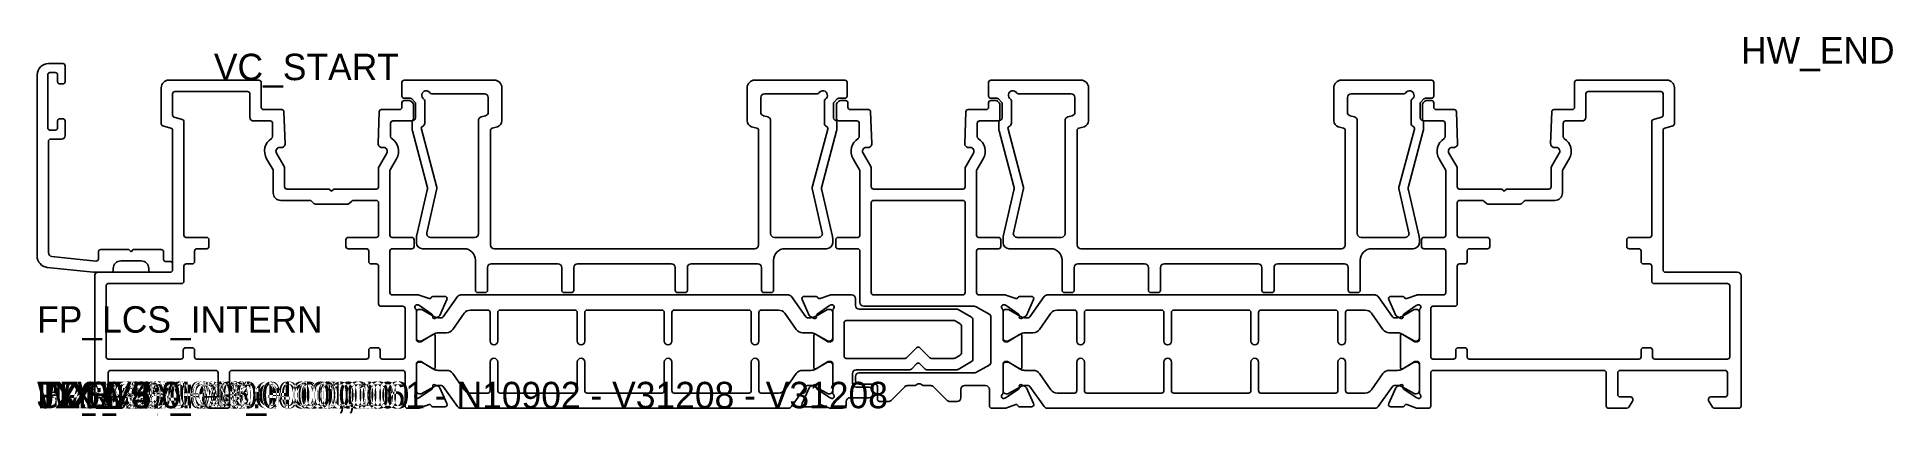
# Model space of a CAD drawing. Header units: metres. Extents: x 0 to 245, y -1 to 49.
import ezdxf

# ---------------------------------------------------------------- set-up
doc = ezdxf.new("R2010")
doc.units = ezdxf.units.M

msp = doc.modelspace()

# ---------------------------------------------------------------- linework, layer by layer
for p, q in [((1.5, 45.600009), (3.4, 45.600009)), ((2.4, 44.400009), (1.702022, 44.400009)), ((3.7, 45.300009), (3.7, 43.200009)), ((0, 20.13367), (0, 44.100009)), ((1.402022, 44.100009), (1.402022, 37.100009)), ((2.7, 43.200009), (2.7, 44.100009)), ((3.4, 42.900009), (3, 42.900009)), ((16.40357, 42.400009), (16.40357, 37.632131)), ((29.30357, 43.400009), (17.40357, 43.400009)), ((27.80357, 41.900009), (18.20357, 41.900009)), ((29.60357, 39.800009), (29.60357, 43.100009)), ((48.203569, 43.100009), (48.203569, 41.300009)), ((60.403569, 43.400009), (48.503569, 43.400009)), ((61.403569, 38.014631), (61.403569, 42.400009)), ((93.803569, 42.400009), (93.803569, 38.014631)), ((106.70357, 43.400009), (94.803569, 43.400009)), ((107.003569, 41.300009), (107.003569, 43.100009)), ((125.705705, 43.100009), (125.705705, 41.300009)), ((137.905705, 43.400009), (126.005706, 43.400009)), ((138.905705, 38.014631), (138.905705, 42.400009)), ((171.305706, 42.400009), (171.305706, 38.014631)), ((184.205705, 43.400009), (172.305706, 43.400009)), ((184.505706, 41.300009), (184.505706, 43.100009)), ((203.105706, 39.800009), (203.105706, 43.100009)), ((203.405706, 43.400009), (215.305706, 43.400009)), ((204.905706, 41.900009), (214.505706, 41.900009)), ((216.305706, 42.400009), (216.305706, 37.632131)), ((17.90357, 41.600009), (17.90357, 38.783122)), ((28.10357, 38.500009), (28.10357, 41.600009)), ((32.313863, 39.500009), (29.90357, 39.500009)), ((47.90357, 39.500009), (45.493276, 39.500009)), ((48.20357, 40.400009), (48.20357, 39.800009)), ((48.503569, 41.000009), (49.279305, 41.000009)), ((49.179306, 40.700009), (48.50357, 40.700009)), ((49.615702, 40.387877), (49.391438, 40.612141)), ((49.491437, 40.912141), (49.915701, 40.487877)), ((49.70357, 40.300009), (49.615702, 40.387877)), ((49.70357, 40.175745), (49.70357, 40.300009)), ((49.70357, 38.300009), (49.70357, 40.175745)), ((50.003569, 40.275745), (50.003569, 38.406049)), ((51.203569, 37.719249), (51.203569, 40.651677)), ((52.1519, 41.600009), (59.103569, 41.600009)), ((59.603569, 41.100009), (59.603569, 39.167049)), ((95.603569, 41.100009), (95.603569, 39.167049)), ((103.055237, 41.600009), (96.103569, 41.600009)), ((104.003569, 37.719249), (104.003569, 40.651677)), ((105.20357, 38.406049), (105.20357, 40.275745)), ((105.291437, 40.487877), (105.715701, 40.912141)), ((105.60487, 38.3), (105.60487, 40.175735)), ((105.692738, 40.387867), (105.917002, 40.612132)), ((105.927833, 41.000009), (106.70357, 41.000009)), ((106.129134, 40.7), (106.80487, 40.7)), ((107.10487, 40.4), (107.10487, 39.8)), ((107.40487, 39.5), (109.815163, 39.5)), ((122.994577, 39.5), (125.40487, 39.5)), ((125.70487, 39.8), (125.70487, 40.4)), ((126.00487, 40.7), (126.680606, 40.7)), ((126.005706, 41.000009), (126.781441, 41.000009)), ((126.892738, 40.612132), (127.117002, 40.387867)), ((126.993573, 40.912141), (127.417837, 40.487877)), ((127.20487, 40.175735), (127.20487, 38.3)), ((127.505706, 40.275745), (127.505706, 38.406049)), ((128.705705, 37.719249), (128.705705, 40.651677)), ((129.654036, 41.600009), (136.605706, 41.600009)), ((137.105706, 41.100009), (137.105706, 39.167049)), ((173.105706, 41.100009), (173.105706, 39.167049)), ((180.557374, 41.600009), (173.605706, 41.600009)), ((181.505706, 37.719249), (181.505706, 40.651677)), ((182.705705, 38.406049), (182.705705, 40.275745)), ((182.793574, 40.487877), (183.217838, 40.912141)), ((183.005706, 40.300009), (183.093574, 40.387877)), ((183.005706, 40.175745), (183.005706, 40.300009)), ((183.005706, 38.300009), (183.005706, 40.175745)), ((183.093574, 40.387877), (183.317838, 40.612141)), ((183.429969, 41.000009), (184.205705, 41.000009)), ((183.52997, 40.700009), (184.205706, 40.700009)), ((184.505706, 40.400009), (184.505706, 39.800009)), ((184.805706, 39.500009), (187.215999, 39.500009)), ((200.395412, 39.500009), (202.805706, 39.500009)), ((204.605706, 38.500009), (204.605706, 41.600009)), ((214.805706, 41.600009), (214.805706, 38.783121)), ((1.702022, 36.800009), (2.4, 36.800009)), ((2.7, 37.100009), (2.7, 38.000009)), ((3, 38.300009), (3.4, 38.300009)), ((3.7, 38.000009), (3.7, 36.100009)), ((16.625924, 37.342353), (17.681216, 37.059589)), ((18.125924, 38.493344), (19.181216, 38.210579)), ((19.40357, 37.920802), (19.40357, 22.900009)), ((30.80357, 38.000009), (28.60357, 38.000009)), ((31.10357, 35.936717), (31.10357, 37.700009)), ((32.760104, 35.017459), (32.61368, 39.210479)), ((45.193459, 39.210479), (45.047036, 35.017459)), ((46.70357, 35.936717), (46.70357, 37.700009)), ((47.00357, 38.000009), (49.40357, 38.000009)), ((49.549998, 37.819519), (49.549998, 36.935042)), ((49.811263, 38.126045), (49.742305, 38.099523)), ((52.775888, 29.361046), (50.760685, 36.921151)), ((58.303569, 38.052104), (58.303569, 23.100009)), ((59.2324, 38.683931), (58.674738, 38.535221)), ((60.12627, 37.059396), (60.809699, 37.241644)), ((94.397439, 37.241644), (95.080868, 37.059396)), ((95.974738, 38.683931), (96.5324, 38.535221)), ((96.903569, 38.052104), (96.903569, 23.100009)), ((102.43125, 29.361046), (104.446453, 36.921151)), ((105.464833, 38.099523), (105.395875, 38.126045)), ((105.657139, 36.935042), (105.657139, 37.819519)), ((108.30487, 38), (105.90487, 38)), ((108.60487, 35.936708), (108.60487, 37.7)), ((110.114981, 39.210469), (110.261404, 35.017449)), ((122.548336, 35.017449), (122.694759, 39.210469)), ((124.20487, 37.7), (124.20487, 35.936708)), ((126.90487, 38), (124.50487, 38)), ((127.052134, 37.819519), (127.052134, 36.935042)), ((127.3134, 38.126045), (127.244442, 38.099523)), ((130.278024, 29.361046), (128.262822, 36.921151)), ((135.805706, 38.052104), (135.805706, 23.100009)), ((136.734537, 38.683931), (136.176875, 38.535221)), ((137.628407, 37.059396), (138.311836, 37.241644)), ((171.899575, 37.241644), (172.583004, 37.059396)), ((173.476875, 38.683931), (174.034537, 38.535221)), ((174.405705, 38.052104), (174.405705, 23.100009)), ((179.933387, 29.361046), (181.948589, 36.921151)), ((182.96697, 38.099523), (182.898012, 38.126045)), ((183.159276, 36.935042), (183.159276, 37.819519)), ((185.705706, 38.000009), (183.305706, 38.000009)), ((186.005706, 35.936717), (186.005706, 37.700009)), ((187.515816, 39.210479), (187.66224, 35.017459)), ((199.949171, 35.017459), (200.095595, 39.210479)), ((201.605706, 35.936717), (201.605706, 37.700009)), ((201.905706, 38.000009), (204.105706, 38.000009)), ((213.305706, 37.920801), (213.305706, 22.900009)), ((214.583351, 38.493344), (213.52806, 38.210579)), ((216.083351, 37.342353), (215.02806, 37.059589)), ((1.5, 35.300009), (1.5, 20.583872)), ((3.2, 35.600009), (1.8, 35.600009)), ((17.90357, 36.769811), (17.90357, 18.300009)), ((32.044199, 34.500009), (32.260409, 34.500009)), ((45.546731, 34.500009), (45.762941, 34.500009)), ((49.583737, 36.677478), (51.539541, 29.34021)), ((59.903569, 21.600009), (59.903569, 36.769525)), ((95.303569, 36.769525), (95.303569, 21.600009)), ((103.667596, 29.34021), (105.623401, 36.677478)), ((109.761709, 34.5), (109.545499, 34.5)), ((123.264241, 34.5), (123.048031, 34.5)), ((127.085874, 36.677478), (129.041678, 29.34021)), ((137.405705, 21.600009), (137.405705, 36.769525)), ((172.805706, 36.769525), (172.805706, 21.600009)), ((181.169733, 29.34021), (183.125538, 36.677478)), ((187.162544, 34.500009), (186.946335, 34.500009)), ((200.665076, 34.500009), (200.448867, 34.500009)), ((214.805706, 36.769811), (214.805706, 18.300009)), ((31.163377, 31.525637), (30.312148, 33.000009)), ((32.636583, 31.973971), (31.611186, 33.750009)), ((46.195953, 33.750009), (45.170557, 31.973971)), ((46.643738, 31.525594), (47.494991, 33.000009)), ((108.664702, 31.525585), (107.813449, 33)), ((109.112487, 33.75), (110.137883, 31.973961)), ((122.671857, 31.973961), (123.697254, 33.75)), ((124.996292, 33), (124.145038, 31.525585)), ((186.065538, 31.525594), (185.214284, 33.000009)), ((186.513322, 33.750009), (187.538718, 31.973971)), ((200.072693, 31.973971), (201.098089, 33.750009)), ((201.545898, 31.525637), (202.397127, 33.000009)), ((31.20357, 28.500009), (31.20357, 31.375637)), ((32.70357, 29.300009), (32.70357, 31.723971)), ((45.10357, 31.723971), (45.10357, 29.300009)), ((46.603545, 22.900009), (46.603545, 31.375594)), ((108.70487, 22.9), (108.704895, 31.375585)), ((110.20487, 31.723961), (110.20487, 29.3)), ((122.60487, 29.3), (122.60487, 31.723961)), ((124.104845, 31.375585), (124.10487, 22.9)), ((186.10573, 22.900009), (186.10573, 31.375594)), ((187.605706, 31.723971), (187.605706, 29.300009)), ((200.005706, 29.300009), (200.005706, 31.723971)), ((201.505706, 28.500009), (201.505706, 31.375637)), ((36.029306, 27.500009), (32.20357, 27.500009)), ((38.60357, 29.000009), (33.00357, 29.000009)), ((36.565702, 27.087877), (36.241438, 27.412141)), ((41.029306, 27.000009), (36.777834, 27.000009)), ((38.90357, 28.700009), (38.60357, 29.000009)), ((39.20357, 29.000009), (38.90357, 28.700009)), ((44.80357, 29.000009), (39.20357, 29.000009)), ((41.565702, 27.412141), (41.241438, 27.087877)), ((44.803545, 27.500009), (41.777834, 27.500009)), ((45.103545, 22.900009), (45.103545, 27.200009)), ((51.547671, 28.857786), (50.129178, 22.71098)), ((51.476437, 23.212439), (52.784018, 28.878622)), ((103.730701, 23.212439), (102.42312, 28.878622)), ((105.07796, 22.71098), (103.659466, 28.857786)), ((110.20487, 15.3), (110.20487, 27.2)), ((110.50487, 29), (122.30487, 29)), ((110.50487, 27.5), (122.30487, 27.5)), ((122.60487, 27.2), (122.60487, 15.3)), ((129.049808, 28.857786), (127.631315, 22.71098)), ((128.978574, 23.212439), (130.286154, 28.878622)), ((181.232837, 23.212439), (179.925257, 28.878622)), ((182.580096, 22.71098), (181.161602, 28.857786)), ((187.60573, 22.900009), (187.60573, 27.200009)), ((187.905706, 29.000009), (193.505706, 29.000009)), ((187.90573, 27.500009), (190.931441, 27.500009)), ((191.143574, 27.412141), (191.467838, 27.087877)), ((191.67997, 27.000009), (195.931441, 27.000009)), ((193.505706, 29.000009), (193.805706, 28.700009)), ((193.805706, 28.700009), (194.105706, 29.000009)), ((194.105706, 29.000009), (199.705706, 29.000009)), ((196.143574, 27.087877), (196.467838, 27.412141)), ((196.67997, 27.500009), (200.505706, 27.500009)), ((19.70357, 22.600009), (22.40357, 22.600009)), ((22.70357, 22.300009), (22.70357, 21.400009)), ((40.803545, 21.400009), (40.803545, 22.300009)), ((41.103545, 22.600009), (44.803545, 22.600009)), ((49.503545, 22.600009), (46.903545, 22.600009)), ((49.803545, 21.400009), (49.803545, 22.300009)), ((50.103569, 22.486121), (50.103569, 21.900009)), ((57.803569, 22.600009), (51.963633, 22.600009)), ((97.403569, 22.600009), (103.243505, 22.600009)), ((105.103569, 21.900009), (105.103569, 22.486121)), ((105.50487, 21.4), (105.50487, 22.3)), ((105.80487, 22.6), (108.40487, 22.6)), ((124.40487, 22.6), (127.00487, 22.6)), ((127.30487, 22.3), (127.30487, 21.4)), ((127.605706, 22.486121), (127.605706, 21.900009)), ((135.305706, 22.600009), (129.465769, 22.600009)), ((174.905705, 22.600009), (180.745642, 22.600009)), ((182.605706, 21.900009), (182.605706, 22.486121)), ((182.90573, 21.400009), (182.90573, 22.300009)), ((183.20573, 22.600009), (185.80573, 22.600009)), ((191.60573, 22.600009), (187.90573, 22.600009)), ((191.90573, 21.400009), (191.90573, 22.300009)), ((210.005706, 22.300009), (210.005706, 21.400009)), ((213.005706, 22.600009), (210.305706, 22.600009)), ((1.947736, 20.086611), (7.772212, 19.474434)), ((8.10357, 19.772791), (8.10357, 20.700009)), ((8.40357, 21.000009), (12.10357, 21.000009)), ((12.10357, 21.000009), (12.40357, 20.700009)), ((12.40357, 20.700009), (12.70357, 21.000009)), ((12.70357, 21.000009), (16.40357, 21.000009)), ((16.70357, 20.700009), (16.70357, 19.700009)), ((20.80357, 20.800009), (20.80357, 19.400009)), ((22.40357, 21.100009), (21.10357, 21.100009)), ((43.503545, 21.100009), (41.103545, 21.100009)), ((43.803545, 19.400009), (43.803545, 20.800009)), ((46.603545, 15.300009), (46.603545, 20.800009)), ((46.903545, 21.100009), (49.503545, 21.100009)), ((50.903569, 21.100009), (56.403569, 21.100009)), ((94.803569, 21.100009), (60.403569, 21.100009)), ((98.803569, 21.100009), (104.303569, 21.100009)), ((108.40487, 21.1), (105.80487, 21.1)), ((108.70487, 14), (108.70487, 20.8)), ((124.10487, 20.8), (124.10487, 15.3)), ((127.00487, 21.1), (124.40487, 21.1)), ((128.405705, 21.100009), (133.905705, 21.100009)), ((172.305706, 21.100009), (137.905705, 21.100009)), ((176.305706, 21.100009), (181.805706, 21.100009)), ((185.80573, 21.100009), (183.20573, 21.100009)), ((186.10573, 15.300009), (186.10573, 20.800009)), ((188.90573, 19.400009), (188.90573, 20.800009)), ((189.20573, 21.100009), (191.60573, 21.100009)), ((210.305706, 21.100009), (211.605706, 21.100009)), ((211.905706, 20.800009), (211.905706, 19.400009)), ((7.450273, 18.000009), (1.343207, 18.641888)), ((9.75357, 18.000009), (7.450273, 18.000009)), ((7.60357, 17.500009), (7.60357, 0.300009)), ((17.60357, 18.000009), (8.10357, 18.000009)), ((10.05357, 18.500009), (10.05357, 18.300009)), ((13.75357, 19.500009), (11.05357, 19.500009)), ((14.75357, 18.300009), (14.75357, 18.500009)), ((17.60357, 18.000009), (15.05357, 18.000009)), ((17.00357, 19.400009), (17.60357, 19.400009)), ((17.90357, 19.100009), (17.90357, 18.300009)), ((19.40357, 18.800009), (19.40357, 16.800009)), ((20.50357, 19.100009), (19.70357, 19.100009)), ((44.803545, 19.100009), (44.103545, 19.100009)), ((45.103545, 13.800009), (45.103545, 18.800009)), ((57.903569, 19.600009), (57.903569, 15.600009)), ((59.503569, 15.600009), (59.503569, 18.600009)), ((60.003569, 19.100009), (68.803569, 19.100009)), ((69.303569, 18.600009), (69.303569, 15.600009)), ((70.903569, 15.600009), (70.903569, 18.600009)), ((71.403569, 19.100009), (83.803569, 19.100009)), ((84.303569, 18.600009), (84.303569, 15.600009)), ((85.903569, 15.600009), (85.903569, 18.600009)), ((86.403569, 19.100009), (95.20357, 19.100009)), ((95.70357, 18.600009), (95.70357, 15.600009)), ((97.303569, 15.600009), (97.303569, 19.600009)), ((135.405705, 19.600009), (135.405705, 15.600009)), ((137.005706, 15.600009), (137.005706, 18.600009)), ((137.505706, 19.100009), (146.305706, 19.100009)), ((146.805706, 18.600009), (146.805706, 15.600009)), ((148.405705, 15.600009), (148.405705, 18.600009)), ((148.905705, 19.100009), (161.305706, 19.100009)), ((161.805706, 18.600009), (161.805706, 15.600009)), ((163.405705, 15.600009), (163.405705, 18.600009)), ((163.905705, 19.100009), (172.705705, 19.100009)), ((173.205705, 18.600009), (173.205705, 15.600009)), ((174.805706, 15.600009), (174.805706, 19.600009)), ((187.60573, 13.800009), (187.60573, 18.800009)), ((187.90573, 19.100009), (188.60573, 19.100009)), ((212.205706, 19.100009), (213.005706, 19.100009)), ((213.305706, 18.800009), (213.305706, 16.800009)), ((215.105706, 18.000009), (224.605706, 18.000009)), ((225.105706, 17.500009), (225.105706, 0.300009)), ((9.10357, 16.200009), (9.10357, 6.800009)), ((19.10357, 16.500009), (9.40357, 16.500009)), ((50.371433, 15.000009), (46.903545, 15.000009)), ((51.774862, 14.514154), (50.472947, 14.982312)), ((53.867688, 14.80433), (52.28876, 14.793873)), ((55.546223, 14.773289), (53.664783, 12.111525)), ((99.252617, 14.984687), (55.954522, 14.984687)), ((58.203569, 15.300009), (59.203569, 15.300009)), ((69.603569, 15.300009), (70.603569, 15.300009)), ((84.603569, 15.300009), (85.603569, 15.300009)), ((96.003569, 15.300009), (97.003569, 15.300009)), ((101.542356, 12.111525), (99.660917, 14.773289)), ((102.918331, 14.793873), (101.339403, 14.80433)), ((104.734117, 14.982303), (103.432228, 14.514154)), ((107.604455, 15), (104.835631, 15)), ((122.30487, 15), (110.50487, 15)), ((124.40487, 15), (127.873644, 15)), ((127.975158, 14.982302), (129.277047, 14.514154)), ((129.790945, 14.793872), (131.369873, 14.80433)), ((133.048358, 14.773289), (131.166919, 12.111525)), ((176.754753, 14.984687), (133.456658, 14.984687)), ((135.705705, 15.300009), (136.705705, 15.300009)), ((147.105706, 15.300009), (148.105706, 15.300009)), ((162.105706, 15.300009), (163.105706, 15.300009)), ((173.505706, 15.300009), (174.505706, 15.300009)), ((179.044492, 12.111525), (177.163053, 14.773289)), ((178.841588, 14.80433), (180.420516, 14.793872)), ((180.934413, 14.514154), (182.236328, 14.982312)), ((182.337842, 15.000009), (185.80573, 15.000009)), ((213.605706, 16.500009), (223.305706, 16.500009)), ((223.605706, 16.200009), (223.605706, 6.800009)), ((48.303545, 13.500009), (45.403545, 13.500009)), ((48.603545, 6.800009), (48.603545, 13.200009)), ((50.103545, 9.1), (50.103545, 12.952786)), ((50.10357, 12.684687), (50.10357, 9.284687)), ((50.325572, 13.674073), (50.508281, 13.592725)), ((50.710014, 13.084687), (50.50357, 13.084687)), ((50.508281, 13.592725), (52.137038, 12.468259)), ((52.391903, 12.145264), (50.809959, 13.057924)), ((53.193751, 12.273839), (54.142401, 14.379354)), ((54.909479, 10.407482), (56.432301, 12.561891)), ((57.2489, 12.984687), (59.55357, 12.984687)), ((59.85357, 12.684687), (59.85357, 8.884687)), ((60.85357, 8.884687), (60.85357, 12.684687)), ((61.15357, 12.984687), (71.05357, 12.984687)), ((71.35357, 12.684687), (71.35357, 8.884687)), ((72.35357, 8.884687), (72.35357, 12.684687)), ((72.65357, 12.984687), (82.55357, 12.984687)), ((82.85357, 12.684687), (82.85357, 8.884687)), ((83.85357, 8.884687), (83.85357, 12.684687)), ((84.15357, 12.984687), (94.05357, 12.984687)), ((94.35357, 12.684687), (94.35357, 8.884687)), ((95.35357, 8.884687), (95.35357, 12.684687)), ((95.65357, 12.984687), (97.95824, 12.984687)), ((98.774839, 12.561891), (100.29766, 10.407482)), ((101.06469, 14.379354), (102.01334, 12.273839)), ((104.397181, 13.057924), (102.815237, 12.145264)), ((103.070053, 12.468259), (104.698809, 13.592725)), ((104.70357, 13.084687), (104.497125, 13.084687)), ((104.698809, 13.592725), (104.881518, 13.674073)), ((105.103545, 12.952786), (105.103545, 9.1)), ((105.10357, 9.284687), (105.10357, 12.684687)), ((108.104455, 13.6), (108.104455, 14.5)), ((121.52407, 13.1), (108.604455, 13.1)), ((123.808325, 13.5), (109.20487, 13.5)), ((123.454455, 12.031902), (121.67407, 13.059807)), ((125.854455, 12.404121), (124.056855, 13.433857)), ((127.605706, 12.684687), (127.605706, 9.284687)), ((127.60573, 12.952786), (127.60573, 9.1)), ((128.010466, 13.592725), (127.827757, 13.674072)), ((128.21215, 13.084687), (128.005706, 13.084687)), ((129.639223, 12.468259), (128.010466, 13.592725)), ((129.894038, 12.145264), (128.312095, 13.057924)), ((131.644586, 14.379354), (130.695936, 12.273839)), ((132.411615, 10.407482), (133.934436, 12.561891)), ((134.751036, 12.984687), (137.055706, 12.984687)), ((137.355706, 12.684687), (137.355706, 8.884687)), ((138.355706, 8.884687), (138.355706, 12.684687)), ((138.655706, 12.984687), (148.555706, 12.984687)), ((148.855706, 12.684687), (148.855706, 8.884687)), ((149.855706, 8.884687), (149.855706, 12.684687)), ((150.155706, 12.984687), (160.055706, 12.984687)), ((160.355706, 12.684687), (160.355706, 8.884687)), ((161.355706, 8.884687), (161.355706, 12.684687)), ((161.655706, 12.984687), (171.555706, 12.984687)), ((171.855706, 12.684687), (171.855706, 8.884687)), ((172.855706, 8.884687), (172.855706, 12.684687)), ((173.155706, 12.984687), (175.460375, 12.984687)), ((176.276975, 12.561891), (177.799796, 10.407482)), ((179.515525, 12.273839), (178.566875, 14.379354)), ((181.899317, 13.057924), (180.317373, 12.145264)), ((182.200994, 13.592725), (180.572238, 12.468259)), ((182.205706, 13.084687), (181.999261, 13.084687)), ((182.383703, 13.674072), (182.200994, 13.592725)), ((182.605706, 9.284687), (182.605706, 12.684687)), ((182.60573, 9.1), (182.60573, 12.952786)), ((184.10573, 6.800009), (184.10573, 13.200009)), ((184.40573, 13.500009), (187.30573, 13.500009)), ((50.809959, 8.91145), (52.391903, 9.824109)), ((52.265621, 12.197213), (52.256319, 12.082118)), ((52.541392, 11.885309), (53.048814, 12.126028)), ((53.419803, 11.984687), (52.991569, 11.984687)), ((52.991569, 9.984687), (54.09288, 9.984687)), ((101.11426, 9.984687), (102.21557, 9.984687)), ((102.21557, 11.984687), (101.787336, 11.984687)), ((102.158276, 12.126028), (102.665699, 11.885309)), ((102.815237, 9.824109), (104.397181, 8.91145)), ((102.950771, 12.082118), (102.941469, 12.197213)), ((106.60357, 11.3), (106.60357, 6.9)), ((121.122146, 11.6), (106.90357, 11.6)), ((121.954455, 11.165876), (121.272146, 11.559807)), ((122.104455, 7.293931), (122.104455, 10.906069)), ((123.604455, 6.427905), (123.604455, 11.772094)), ((126.004455, 6.027905), (126.004455, 12.144313)), ((128.312095, 8.911449), (129.894038, 9.824109)), ((129.758504, 12.082118), (129.767806, 12.197212)), ((130.551, 12.126028), (130.043577, 11.885309)), ((130.921939, 11.984687), (130.493705, 11.984687)), ((130.493705, 9.984687), (131.595016, 9.984687)), ((178.616395, 9.984687), (179.717706, 9.984687)), ((179.717706, 11.984687), (179.289472, 11.984687)), ((180.167884, 11.885309), (179.660461, 12.126028)), ((180.317373, 9.824109), (181.899317, 8.911449)), ((180.443654, 12.197212), (180.452956, 12.082118)), ((19.30357, 6.800009), (19.30357, 7.700009)), ((19.60357, 8.000009), (20.50357, 8.000009)), ((20.80357, 7.700009), (20.80357, 6.800009)), ((43.80357, 6.800009), (43.80357, 7.700009)), ((44.10357, 8.000009), (45.00357, 8.000009)), ((45.30357, 7.700009), (45.30357, 6.800009)), ((50.624739, 8.8), (50.403545, 8.8)), ((50.50357, 8.884687), (50.710014, 8.884687)), ((52.299343, 9.77071), (50.781041, 8.843934)), ((52.603545, 5.4), (52.603545, 9.6)), ((102.603545, 9.6), (102.603545, 5.4)), ((104.426049, 8.843934), (102.907747, 9.77071)), ((104.497125, 8.884687), (104.70357, 8.884687)), ((104.803545, 8.8), (104.582352, 8.8)), ((114.871002, 6.687868), (116.192323, 8.009188)), ((116.616587, 8.009188), (117.937907, 6.687868)), ((127.90573, 8.8), (128.126924, 8.8)), ((128.005706, 8.884687), (128.21215, 8.884687)), ((128.283226, 8.843934), (129.801528, 9.77071)), ((130.10573, 9.6), (130.10573, 5.4)), ((180.10573, 5.4), (180.10573, 9.6)), ((180.409932, 9.77071), (181.928234, 8.843934)), ((181.999261, 8.884687), (182.205706, 8.884687)), ((182.084537, 8.8), (182.30573, 8.8)), ((187.405706, 7.700009), (187.405706, 6.800009)), ((188.605706, 8.000009), (187.705706, 8.000009)), ((188.905706, 6.800009), (188.905706, 7.700009)), ((211.905706, 7.700009), (211.905706, 6.800009)), ((213.105706, 8.000009), (212.205706, 8.000009)), ((213.405706, 6.800009), (213.405706, 7.700009)), ((9.40357, 6.500009), (19.00357, 6.500009)), ((9.70357, 5.000009), (23.60357, 5.000009)), ((21.10357, 6.500009), (43.50357, 6.500009)), ((25.70357, 5.000009), (48.30357, 5.000009)), ((45.60357, 6.500009), (48.303545, 6.500009)), ((50.103545, 2.047213), (50.103545, 5.9)), ((50.10357, 2.315313), (50.10357, 5.715313)), ((50.403545, 6.2), (50.624739, 6.2)), ((50.50357, 6.115313), (50.710014, 6.115313)), ((50.781041, 6.156065), (52.299343, 5.22929)), ((50.809959, 6.08855), (52.391903, 5.17589)), ((52.991569, 5.015313), (54.09288, 5.015313)), ((59.85357, 2.315313), (59.85357, 6.115313)), ((60.85357, 6.115313), (60.85357, 2.315313)), ((71.35357, 2.315313), (71.35357, 6.115313)), ((72.35357, 6.115313), (72.35357, 2.315313)), ((82.85357, 2.315313), (82.85357, 6.115313)), ((83.85357, 6.115313), (83.85357, 2.315313)), ((94.35357, 2.315313), (94.35357, 6.115313)), ((95.35357, 6.115313), (95.35357, 2.315313)), ((101.11426, 5.015313), (102.21557, 5.015313)), ((102.815237, 5.17589), (104.397181, 6.08855)), ((102.907747, 5.22929), (104.426049, 6.156065)), ((104.497125, 6.115313), (104.70357, 6.115313)), ((104.582352, 6.2), (104.803545, 6.2)), ((105.103545, 5.9), (105.103545, 2.047213)), ((105.10357, 5.715313), (105.10357, 2.315313)), ((106.90357, 6.6), (114.65887, 6.6)), ((108.204039, 5.1), (115.280191, 5.1)), ((115.492323, 5.187868), (116.192323, 5.887868)), ((116.616587, 5.887868), (117.316587, 5.187868)), ((117.528719, 5.1), (121.52407, 5.1)), ((118.150039, 6.6), (121.122146, 6.6)), ((121.272146, 6.640192), (121.954455, 7.034123)), ((121.67407, 5.140192), (123.454455, 6.168098)), ((124.12048, 4.766987), (125.854455, 5.768098)), ((127.605706, 2.315312), (127.605706, 5.715312)), ((127.60573, 5.9), (127.60573, 2.047213)), ((128.126924, 6.2), (127.90573, 6.2)), ((128.005706, 6.115312), (128.21215, 6.115312)), ((129.801528, 5.229289), (128.283226, 6.156065)), ((128.312095, 6.08855), (129.894038, 5.17589)), ((130.493705, 5.015312), (131.595016, 5.015312)), ((137.355706, 2.315312), (137.355706, 6.115312)), ((138.355706, 6.115312), (138.355706, 2.315312)), ((148.855706, 2.315312), (148.855706, 6.115312)), ((149.855706, 6.115312), (149.855706, 2.315312)), ((160.355706, 2.315312), (160.355706, 6.115312)), ((161.355706, 6.115312), (161.355706, 2.315312)), ((171.855706, 2.315312), (171.855706, 6.115312)), ((172.855706, 6.115312), (172.855706, 2.315312)), ((178.616395, 5.015312), (179.717706, 5.015312)), ((180.317373, 5.17589), (181.899317, 6.08855)), ((181.928234, 6.156065), (180.409932, 5.229289)), ((181.999261, 6.115312), (182.205706, 6.115312)), ((182.30573, 6.2), (182.084537, 6.2)), ((182.605706, 5.715312), (182.605706, 2.315312)), ((182.60573, 2.047213), (182.60573, 5.9)), ((207.005706, 5.000009), (184.405706, 5.000009)), ((187.105706, 6.500009), (184.40573, 6.500009)), ((211.605706, 6.500009), (189.205706, 6.500009)), ((223.005706, 5.000009), (209.105706, 5.000009)), ((223.305706, 6.500009), (213.705706, 6.500009)), ((9.40357, 1.800009), (9.40357, 4.700009)), ((23.90357, 4.700009), (23.90357, 1.800009)), ((25.40357, 0.300009), (25.40357, 4.700009)), ((48.60357, 4.700009), (48.60357, 0.300009)), ((52.137038, 2.53174), (50.508281, 1.407274)), ((52.391903, 2.854735), (50.809959, 1.942076)), ((52.256319, 2.917882), (52.265621, 2.802787)), ((53.048814, 2.873971), (52.541392, 3.114691)), ((53.419803, 3.015313), (52.991569, 3.015313)), ((54.142401, 0.620645), (53.193751, 2.72616)), ((55.546223, 0.22671), (53.664783, 2.888474)), ((54.909479, 4.592517), (56.432301, 2.438108)), ((98.774839, 2.438108), (100.29766, 4.592517)), ((101.542356, 2.888474), (99.660917, 0.22671)), ((102.01334, 2.72616), (101.06469, 0.620645)), ((102.21557, 3.015313), (101.787336, 3.015313)), ((102.665699, 3.114691), (102.158276, 2.873971)), ((104.397181, 1.942076), (102.815237, 2.854735)), ((102.941469, 2.802787), (102.950771, 2.917882)), ((104.698809, 1.407274), (103.070053, 2.53174)), ((107.704039, 3.3), (107.704039, 4.6)), ((108.104455, 3.7), (108.104455, 4.2)), ((109.904039, 2.8), (108.204039, 2.8)), ((108.604455, 4.7), (123.87048, 4.7)), ((110.704455, 3.2), (108.604455, 3.2)), ((111.004455, 1.2), (111.004455, 2.9)), ((114.620118, 2.853553), (112.813011, 1.046446)), ((115.919268, 3), (114.973671, 3)), ((116.369268, 3.213397), (116.069268, 3.040192)), ((116.969268, 3.040192), (116.669268, 3.213397)), ((118.064864, 3), (117.119268, 3)), ((120.225524, 1.046446), (118.418418, 2.853553)), ((122.03408, 2.5), (122.03408, 1.4)), ((125.304455, 3), (122.53408, 3)), ((125.804455, 0.3), (125.804455, 2.5)), ((128.010466, 1.407274), (129.639223, 2.53174)), ((129.894038, 2.854735), (128.312095, 1.942075)), ((129.767806, 2.802787), (129.758504, 2.917881)), ((130.043577, 3.11469), (130.551, 2.873971)), ((130.921939, 3.015312), (130.493705, 3.015312)), ((130.695936, 2.72616), (131.644586, 0.620645)), ((133.048358, 0.22671), (131.166919, 2.888474)), ((132.411615, 4.592517), (133.934436, 2.438108)), ((176.276975, 2.438108), (177.799796, 4.592517)), ((179.044492, 2.888474), (177.163053, 0.22671)), ((178.566875, 0.620645), (179.515525, 2.72616)), ((179.717706, 3.015312), (179.289472, 3.015312)), ((179.660461, 2.873971), (180.167884, 3.11469)), ((181.899317, 1.942075), (180.317373, 2.854735)), ((180.452956, 2.917881), (180.443654, 2.802787)), ((180.572238, 2.53174), (182.200994, 1.407274)), ((184.105706, 4.700009), (184.105706, 0.300009)), ((207.305706, 0.300009), (207.305706, 4.700009)), ((208.805706, 4.700009), (208.805706, 1.800009)), ((223.305706, 1.800009), (223.305706, 4.700009)), ((7.90357, 0.000009), (11.133713, 0.000009)), ((11.60357, 1.500009), (9.70357, 1.500009)), ((11.390961, 0.14566), (11.860818, 0.928756)), ((11.90357, 1.083104), (11.90357, 1.200009)), ((21.90357, 1.200009), (21.90357, 1.083104)), ((21.946322, 0.928756), (22.416179, 0.14566)), ((23.60357, 1.500009), (22.20357, 1.500009)), ((22.673427, 0.000009), (25.10357, 0.000009)), ((48.90357, 0.000009), (50.371486, 0.000009)), ((50.508281, 1.407274), (50.325572, 1.325927)), ((50.472999, 0.017706), (51.774862, 0.485845)), ((50.710014, 1.915313), (50.50357, 1.915313)), ((52.28876, 0.206127), (53.867688, 0.19567)), ((99.252617, 0.015313), (55.954522, 0.015313)), ((57.2489, 2.015313), (59.55357, 2.015313)), ((61.15357, 2.015313), (71.05357, 2.015313)), ((72.65357, 2.015313), (82.55357, 2.015313)), ((84.15357, 2.015313), (94.05357, 2.015313)), ((95.65357, 2.015313), (97.95824, 2.015313)), ((101.339403, 0.19567), (102.918331, 0.206127)), ((103.432228, 0.485845), (104.734117, 0.017697)), ((104.70357, 1.915313), (104.497125, 1.915313)), ((104.881518, 1.325927), (104.698809, 1.407274)), ((104.835631, 0), (106.40357, 0)), ((106.90357, 0.5), (106.90357, 0.9)), ((107.40357, 1.4), (109.904039, 1.4)), ((110.404039, 1.9), (110.404039, 2.3)), ((112.459457, 0.9), (111.304455, 0.9)), ((121.53408, 0.9), (120.579078, 0.9)), ((127.874167, 0), (126.104455, 0)), ((127.827757, 1.325927), (128.010466, 1.407274)), ((129.277047, 0.485845), (127.975158, 0.017697)), ((128.21215, 1.915312), (128.005706, 1.915312)), ((131.369873, 0.195669), (129.790945, 0.206127)), ((176.754753, 0.015312), (133.456658, 0.015312)), ((134.751036, 2.015312), (137.055706, 2.015312)), ((138.655706, 2.015312), (148.555706, 2.015312)), ((150.155706, 2.015312), (160.055706, 2.015312)), ((161.655706, 2.015312), (171.555706, 2.015312)), ((173.155706, 2.015312), (175.460375, 2.015312)), ((180.420516, 0.206127), (178.841588, 0.195669)), ((182.236276, 0.017706), (180.934413, 0.485845)), ((182.205706, 1.915312), (181.999261, 1.915312)), ((182.200994, 1.407274), (182.383703, 1.325927)), ((183.805706, 0.000009), (182.33779, 0.000009)), ((210.035848, 0.000009), (207.605706, 0.000009)), ((209.105706, 1.500009), (210.505706, 1.500009)), ((210.762953, 0.928755), (210.293096, 0.14566)), ((210.805706, 1.200009), (210.805706, 1.083104)), ((220.805706, 1.083104), (220.805706, 1.200009)), ((221.318315, 0.14566), (220.848458, 0.928755)), ((221.105706, 1.500009), (223.005706, 1.500009)), ((224.805706, 0.000009), (221.575563, 0.000009))]:
    msp.add_line(p, q)
for centre, radius, start, end in [((1.5, 44.100009), 1.5, 90, 180), ((1.702022, 44.100009), 0.3, 90, 180), ((2.4, 44.100009), 0.3, 0, 90), ((3.4, 45.300009), 0.3, 0, 90), ((3, 43.200009), 0.3, 180, 270), ((3.4, 43.200009), 0.3, 270, 0), ((17.40357, 42.400009), 1, 90, 180), ((18.20357, 41.600009), 0.3, 90, 180), ((27.80357, 41.600009), 0.3, 0, 90), ((29.30357, 43.100009), 0.3, 0, 90), ((48.503569, 43.100009), 0.3, 90, 180), ((51.403569, 41.400009), 0.6, 33.748989, 236.251011), ((52.1519, 41.900009), 0.3, 213.748989, 270), ((60.403569, 42.400009), 1, 0, 90), ((94.803569, 42.400009), 1, 90, 180), ((103.055237, 41.900009), 0.3, 270, 326.251011), ((103.803569, 41.400009), 0.6, 303.748989, 146.251011), ((106.70357, 43.100009), 0.3, 0, 90), ((126.005706, 43.100009), 0.3, 90, 180), ((128.905705, 41.400009), 0.6, 33.748989, 236.251011), ((129.654036, 41.900009), 0.3, 213.748989, 270), ((137.905705, 42.400009), 1, 0, 90), ((172.305706, 42.400009), 1, 90, 180), ((180.557374, 41.900009), 0.3, 270, 326.251011), ((181.305706, 41.400009), 0.6, 303.748989, 146.251011), ((184.205705, 43.100009), 0.3, 0, 90), ((203.405706, 43.100009), 0.3, 90, 180), ((204.905706, 41.600009), 0.3, 90, 180), ((214.505706, 41.600009), 0.3, 0, 90), ((215.305706, 42.400009), 1, 0, 90), ((29.90357, 39.800009), 0.3, 180, 270), ((32.313863, 39.200009), 0.3, 2, 90), ((45.493276, 39.200009), 0.3, 90, 178), ((47.90357, 39.800009), 0.3, 270, 0), ((48.503569, 41.300009), 0.3, 180, 270), ((48.50357, 40.400009), 0.3, 90, 180), ((49.179306, 40.400009), 0.3, 45, 90), ((49.279305, 40.700009), 0.3, 45, 90), ((49.40357, 40.175745), 0.3, 0, 45), ((49.703569, 40.275745), 0.3, 0, 45), ((50.903569, 40.651677), 0.3, 0, 56.251011), ((59.103569, 41.100009), 0.5, 0, 90), ((96.103569, 41.100009), 0.5, 90, 180), ((104.303569, 40.651677), 0.3, 123.748989, 180), ((105.503569, 40.275745), 0.3, 135, 180), ((105.90487, 40.175735), 0.3, 135, 180), ((105.927833, 40.700009), 0.3, 90, 135), ((106.129134, 40.4), 0.3, 90, 135), ((106.70357, 41.300009), 0.3, 270, 0), ((106.80487, 40.4), 0.3, 0, 90), ((107.40487, 39.8), 0.3, 180, 270), ((109.815163, 39.2), 0.3, 2, 90), ((122.994577, 39.2), 0.3, 90, 178), ((125.40487, 39.8), 0.3, 270, 0), ((126.00487, 40.4), 0.3, 90, 180), ((126.005706, 41.300009), 0.3, 180, 270), ((126.680606, 40.4), 0.3, 45, 90), ((126.781441, 40.700009), 0.3, 45, 90), ((126.90487, 40.175735), 0.3, 0, 45), ((127.205705, 40.275745), 0.3, 0, 45), ((128.405705, 40.651677), 0.3, 0, 56.251011), ((136.605706, 41.100009), 0.5, 0, 90), ((173.605706, 41.100009), 0.5, 90, 180), ((181.805706, 40.651677), 0.3, 123.748989, 180), ((183.005706, 40.275745), 0.3, 135, 180), ((183.305706, 40.175745), 0.3, 135, 180), ((183.429969, 40.700009), 0.3, 90, 135), ((183.52997, 40.400009), 0.3, 90, 135), ((184.205705, 41.300009), 0.3, 270, 0), ((184.205706, 40.400009), 0.3, 0, 90), ((184.805706, 39.800009), 0.3, 180, 270), ((187.215999, 39.200009), 0.3, 2, 90), ((200.395412, 39.200009), 0.3, 90, 178), ((202.805706, 39.800009), 0.3, 270, 0), ((1.702022, 37.100009), 0.3, 180, 270), ((2.4, 37.100009), 0.3, 270, 0), ((3, 38.000009), 0.3, 90, 180), ((3.4, 38.000009), 0.3, 0, 90), ((16.70357, 37.632131), 0.3, 180, 255), ((17.60357, 36.769811), 0.3, 0, 75), ((18.20357, 38.783122), 0.3, 180, 255), ((19.10357, 37.920802), 0.3, 0, 75), ((28.60357, 38.500009), 0.5, 180, 270), ((30.80357, 37.700009), 0.3, 0, 90), ((47.00357, 37.700009), 0.3, 90, 180), ((49.40357, 38.300009), 0.3, 270, 0), ((49.849998, 37.819519), 0.3, 111.037511, 180), ((50.549998, 36.935042), 1, 180, 194.925581), ((49.703569, 38.406049), 0.3, 291.037511, 0), ((51.050563, 36.99842), 0.3, 115.705312, 194.925581), ((50.703569, 37.719249), 0.5, 295.705312, 0), ((58.803569, 38.052104), 0.5, 104.931417, 180), ((59.103569, 39.167049), 0.5, 284.931417, 0), ((60.203569, 36.769525), 0.3, 104.931417, 180), ((60.603569, 38.014631), 0.8, 284.931417, 0), ((94.603569, 38.014631), 0.8, 180, 255.068583), ((95.003569, 36.769525), 0.3, 0, 75.068583), ((96.103569, 39.167049), 0.5, 180, 255.068583), ((96.403569, 38.052104), 0.5, 0, 75.068583), ((104.503569, 37.719249), 0.5, 180, 244.294688), ((104.156575, 36.99842), 0.3, 345.074419, 64.294688), ((105.503569, 38.406049), 0.3, 180, 248.962489), ((105.357139, 37.819519), 0.3, 0, 68.962489), ((105.90487, 38.3), 0.3, 180, 270), ((104.657139, 36.935042), 1, 345.074419, 0), ((108.30487, 37.7), 0.3, 0, 90), ((124.50487, 37.7), 0.3, 90, 180), ((126.90487, 38.3), 0.3, 270, 0), ((128.052134, 36.935042), 1, 180, 194.925581), ((127.352135, 37.819519), 0.3, 111.037511, 180), ((127.205705, 38.406049), 0.3, 291.037511, 0), ((128.552699, 36.99842), 0.3, 115.705312, 194.925581), ((128.205705, 37.719249), 0.5, 295.705312, 0), ((136.305706, 38.052104), 0.5, 104.931417, 180), ((136.605706, 39.167049), 0.5, 284.931417, 0), ((137.705705, 36.769525), 0.3, 104.931417, 180), ((138.105706, 38.014631), 0.8, 284.931417, 0), ((172.105706, 38.014631), 0.8, 180, 255.068583), ((172.505706, 36.769525), 0.3, 0, 75.068583), ((173.605706, 39.167049), 0.5, 180, 255.068583), ((173.905705, 38.052104), 0.5, 0, 75.068583), ((182.005706, 37.719249), 0.5, 180, 244.294688), ((181.658712, 36.99842), 0.3, 345.074419, 64.294688), ((183.005706, 38.406049), 0.3, 180, 248.962489), ((182.859275, 37.819519), 0.3, 0, 68.962489), ((183.305706, 38.300009), 0.3, 180, 270), ((182.159276, 36.935042), 1, 345.074419, 0), ((185.705706, 37.700009), 0.3, 0, 90), ((201.905706, 37.700009), 0.3, 90, 180), ((204.105706, 38.500009), 0.5, 270, 0), ((213.605706, 37.920801), 0.3, 105, 180), ((214.505706, 38.783121), 0.3, 285, 0), ((215.105706, 36.769811), 0.3, 105, 180), ((216.005706, 37.632131), 0.3, 285, 0), ((1.8, 35.300009), 0.3, 90, 180), ((3.2, 36.100009), 0.5, 270, 0), ((32.044199, 34.000009), 2, 122.643077, 210), ((30.80357, 35.936717), 0.3, 302.643077, 0), ((32.044199, 34.000009), 0.5, 90, 210), ((32.260409, 35.000009), 0.5, 270, 2), ((45.546731, 35.000009), 0.5, 178, 270), ((45.762941, 34.000009), 0.5, 330, 90), ((47.00357, 35.936717), 0.3, 180, 237.356923), ((45.762941, 34.000009), 2, 330, 57.356923), ((109.545499, 34), 2, 122.643077, 210), ((108.30487, 35.936708), 0.3, 302.643077, 0), ((109.545499, 34), 0.5, 90, 210), ((109.761709, 35), 0.5, 270, 2), ((123.048031, 35), 0.5, 178, 270), ((123.264241, 34), 0.5, 330, 90), ((124.50487, 35.936708), 0.3, 180, 237.356923), ((123.264241, 34), 2, 330, 57.356923), ((186.946335, 34.000009), 2, 122.643077, 210), ((185.705706, 35.936717), 0.3, 302.643077, 0), ((186.946335, 34.000009), 0.5, 90, 210), ((187.162544, 35.000009), 0.5, 270, 2), ((200.448867, 35.000009), 0.5, 178, 270), ((200.665076, 34.000009), 0.5, 330, 90), ((201.905706, 35.936717), 0.3, 180, 237.356923), ((200.665076, 34.000009), 2, 330, 57.356923), ((32.20357, 31.723971), 0.5, 0, 30), ((45.60357, 31.723971), 0.5, 150, 180), ((109.70487, 31.723961), 0.5, 0, 30), ((123.10487, 31.723961), 0.5, 150, 180), ((187.105706, 31.723971), 0.5, 0, 30), ((200.505706, 31.723971), 0.5, 150, 180), ((30.90357, 31.375637), 0.3, 0, 30), ((46.903545, 31.375594), 0.3, 150, 180), ((108.404895, 31.375585), 0.3, 0, 30), ((124.404845, 31.375585), 0.3, 150, 180), ((185.80573, 31.375594), 0.3, 0, 30), ((201.805706, 31.375637), 0.3, 150, 180), ((32.20357, 28.500009), 1, 180, 270), ((33.00357, 29.300009), 0.3, 180, 270), ((36.029306, 27.200009), 0.3, 45, 90), ((36.777834, 27.300009), 0.3, 225, 270), ((41.029306, 27.300009), 0.3, 270, 315), ((41.777834, 27.200009), 0.3, 90, 135), ((44.803545, 27.200009), 0.3, 0, 90), ((44.80357, 29.300009), 0.3, 270, 0), ((50.57328, 29.082646), 1, 347.005383, 14.925581), ((51.809627, 29.103481), 1, 347.005383, 14.925581), ((103.397511, 29.103481), 1, 165.074419, 192.994617), ((104.633858, 29.082646), 1, 165.074419, 192.994617), ((110.50487, 29.3), 0.3, 180, 270), ((110.50487, 27.2), 0.3, 90, 180), ((122.30487, 29.3), 0.3, 270, 0), ((122.30487, 27.2), 0.3, 0, 90), ((128.075416, 29.082646), 1, 347.005383, 14.925581), ((129.311764, 29.103481), 1, 347.005383, 14.925581), ((180.899647, 29.103481), 1, 165.074419, 192.994617), ((182.135995, 29.082646), 1, 165.074419, 192.994617), ((187.905706, 29.300009), 0.3, 180, 270), ((187.90573, 27.200009), 0.3, 90, 180), ((190.931441, 27.200009), 0.3, 45, 90), ((191.67997, 27.300009), 0.3, 225, 270), ((195.931441, 27.300009), 0.3, 270, 315), ((196.67997, 27.200009), 0.3, 90, 135), ((199.705706, 29.300009), 0.3, 270, 0), ((200.505706, 28.500009), 1, 270, 0), ((19.70357, 22.900009), 0.3, 180, 270), ((22.40357, 22.300009), 0.3, 0, 90), ((41.103545, 22.300009), 0.3, 90, 180), ((44.803545, 22.900009), 0.3, 270, 0), ((46.903545, 22.900009), 0.3, 180, 270), ((49.503545, 22.300009), 0.3, 0, 90), ((51.103569, 22.486121), 1, 167.005383, 180), ((51.963633, 23.100009), 0.5, 167.005383, 270), ((57.803569, 23.100009), 0.5, 270, 0), ((97.403569, 23.100009), 0.5, 180, 270), ((103.243505, 23.100009), 0.5, 270, 12.994617), ((104.103569, 22.486121), 1, 0, 12.994617), ((105.80487, 22.3), 0.3, 90, 180), ((108.40487, 22.9), 0.3, 270, 0), ((124.40487, 22.9), 0.3, 180, 270), ((127.00487, 22.3), 0.3, 0, 90), ((128.605706, 22.486121), 1, 167.005383, 180), ((129.465769, 23.100009), 0.5, 167.005383, 270), ((135.305706, 23.100009), 0.5, 270, 0), ((174.905705, 23.100009), 0.5, 180, 270), ((180.745642, 23.100009), 0.5, 270, 12.994617), ((181.605706, 22.486121), 1, 0, 12.994617), ((183.20573, 22.300009), 0.3, 90, 180), ((185.80573, 22.900009), 0.3, 270, 0), ((187.90573, 22.900009), 0.3, 180, 270), ((191.60573, 22.300009), 0.3, 0, 90), ((210.305706, 22.300009), 0.3, 90, 180), ((213.005706, 22.900009), 0.3, 270, 0), ((1.5, 20.13367), 1.5, 180, 264), ((2, 20.583872), 0.5, 180, 264), ((7.80357, 19.772791), 0.3, 264, 0), ((8.40357, 20.700009), 0.3, 90, 180), ((16.40357, 20.700009), 0.3, 0, 90), ((17.00357, 19.700009), 0.3, 180, 270), ((21.10357, 20.800009), 0.3, 90, 180), ((22.40357, 21.400009), 0.3, 270, 0), ((41.103545, 21.400009), 0.3, 180, 270), ((43.503545, 20.800009), 0.3, 0, 90), ((46.903545, 20.800009), 0.3, 90, 180), ((49.503545, 21.400009), 0.3, 270, 0), ((50.903569, 21.900009), 0.8, 180, 270), ((56.403569, 19.600009), 1.5, 0, 90), ((60.403569, 21.600009), 0.5, 180, 270), ((94.803569, 21.600009), 0.5, 270, 0), ((98.803569, 19.600009), 1.5, 90, 180), ((104.303569, 21.900009), 0.8, 270, 0), ((105.80487, 21.4), 0.3, 180, 270), ((108.40487, 20.8), 0.3, 0, 90), ((124.40487, 20.8), 0.3, 90, 180), ((127.00487, 21.4), 0.3, 270, 0), ((128.405705, 21.900009), 0.8, 180, 270), ((133.905705, 19.600009), 1.5, 0, 90), ((137.905705, 21.600009), 0.5, 180, 270), ((172.305706, 21.600009), 0.5, 270, 0), ((176.305706, 19.600009), 1.5, 90, 180), ((181.805706, 21.900009), 0.8, 270, 0), ((183.20573, 21.400009), 0.3, 180, 270), ((185.80573, 20.800009), 0.3, 0, 90), ((189.20573, 20.800009), 0.3, 90, 180), ((191.60573, 21.400009), 0.3, 270, 0), ((210.305706, 21.400009), 0.3, 180, 270), ((211.605706, 20.800009), 0.3, 0, 90), ((8.10357, 17.500009), 0.5, 90, 180), ((9.75357, 18.300009), 0.3, 270, 0), ((11.05357, 18.500009), 1, 90, 180), ((13.75357, 18.500009), 1, 0, 90), ((15.05357, 18.300009), 0.3, 180, 270), ((17.60357, 19.100009), 0.3, 0, 90), ((17.60357, 18.300009), 0.3, 270, 0), ((17.60357, 18.300009), 0.3, 270, 0), ((19.70357, 18.800009), 0.3, 90, 180), ((20.50357, 19.400009), 0.3, 270, 0), ((44.103545, 19.400009), 0.3, 180, 270), ((44.803545, 18.800009), 0.3, 0, 90), ((60.003569, 18.600009), 0.5, 90, 180), ((68.803569, 18.600009), 0.5, 0, 90), ((71.403569, 18.600009), 0.5, 90, 180), ((83.803569, 18.600009), 0.5, 0, 90), ((86.403569, 18.600009), 0.5, 90, 180), ((95.20357, 18.600009), 0.5, 0, 90), ((137.505706, 18.600009), 0.5, 90, 180), ((146.305706, 18.600009), 0.5, 0, 90), ((148.905705, 18.600009), 0.5, 90, 180), ((161.305706, 18.600009), 0.5, 0, 90), ((163.905705, 18.600009), 0.5, 90, 180), ((172.705705, 18.600009), 0.5, 0, 90), ((187.90573, 18.800009), 0.3, 90, 180), ((188.60573, 19.400009), 0.3, 270, 0), ((212.205706, 19.400009), 0.3, 180, 270), ((213.005706, 18.800009), 0.3, 0, 90), ((215.105706, 18.300009), 0.3, 180, 270), ((224.605706, 17.500009), 0.5, 0, 90), ((9.40357, 16.200009), 0.3, 90, 180), ((19.10357, 16.800009), 0.3, 270, 0), ((46.903545, 15.300009), 0.3, 180, 270), ((50.371433, 14.700009), 0.3, 70.221829, 90), ((52.290316, 14.558878), 0.235, 90, 156), ((53.869675, 14.504336), 0.3, 335.379459, 90), ((55.954522, 14.484687), 0.5, 90, 144.745828), ((58.203569, 15.600009), 0.3, 180, 270), ((59.203569, 15.600009), 0.3, 270, 0), ((69.603569, 15.600009), 0.3, 180, 270), ((70.603569, 15.600009), 0.3, 270, 0), ((84.603569, 15.600009), 0.3, 180, 270), ((85.603569, 15.600009), 0.3, 270, 0), ((96.003569, 15.600009), 0.3, 180, 270), ((97.003569, 15.600009), 0.3, 270, 0), ((99.252617, 14.484687), 0.5, 35.254172, 90), ((101.337416, 14.504336), 0.3, 90, 204.620541), ((102.916774, 14.558878), 0.235, 24, 90), ((104.835631, 14.7), 0.3, 90, 109.778171), ((107.604455, 14.5), 0.5, 0, 90), ((110.50487, 15.3), 0.3, 180, 270), ((122.30487, 15.3), 0.3, 270, 0), ((124.40487, 15.3), 0.3, 180, 270), ((127.873644, 14.7), 0.3, 70.221829, 90), ((129.792501, 14.558878), 0.235, 90, 156), ((131.37186, 14.504336), 0.3, 335.379459, 90), ((133.456658, 14.484687), 0.5, 90, 144.745828), ((135.705705, 15.600009), 0.3, 180, 270), ((136.705705, 15.600009), 0.3, 270, 0), ((147.105706, 15.600009), 0.3, 180, 270), ((148.105706, 15.600009), 0.3, 270, 0), ((162.105706, 15.600009), 0.3, 180, 270), ((163.105706, 15.600009), 0.3, 270, 0), ((173.505706, 15.600009), 0.3, 180, 270), ((174.505706, 15.600009), 0.3, 270, 0), ((176.754753, 14.484687), 0.5, 35.254172, 90), ((178.839601, 14.504336), 0.3, 90, 204.620541), ((180.41896, 14.558878), 0.235, 24, 90), ((182.337842, 14.700009), 0.3, 90, 109.778171), ((185.80573, 15.300009), 0.3, 270, 0), ((213.605706, 16.800009), 0.3, 180, 270), ((223.305706, 16.200009), 0.3, 0, 90), ((45.403545, 13.800009), 0.3, 180, 270), ((48.303545, 13.200009), 0.3, 0, 90), ((50.20357, 13.39999), 0.300009, 66.004713, 228.187329), ((49.803545, 12.952786), 0.3, 0, 48.187329), ((50.50357, 12.684687), 0.4, 90, 180), ((50.710014, 12.884687), 0.2, 60.018361, 90), ((51.854381, 14.735291), 0.235, 250.221829, 336), ((51.966596, 12.22138), 0.3, 355.379459, 55.379459), ((52.920231, 12.397075), 0.3, 295.379459, 335.745828), ((57.2489, 11.984687), 1, 90, 144.745828), ((59.55357, 12.684687), 0.3, 0, 90), ((61.15357, 12.684687), 0.3, 90, 180), ((71.05357, 12.684687), 0.3, 0, 90), ((72.65357, 12.684687), 0.3, 90, 180), ((82.55357, 12.684687), 0.3, 0, 90), ((84.15357, 12.684687), 0.3, 90, 180), ((94.05357, 12.684687), 0.3, 0, 90), ((95.65357, 12.684687), 0.3, 90, 180), ((97.95824, 11.984687), 1, 35.254172, 90), ((102.286859, 12.397075), 0.3, 204.254172, 244.620541), ((103.240494, 12.22138), 0.3, 124.620541, 184.620541), ((103.352709, 14.735291), 0.235, 204, 289.778171), ((104.497125, 12.884687), 0.2, 90, 119.981639), ((104.70357, 12.684687), 0.4, 0, 90), ((105.00352, 13.39999), 0.300009, 311.812671, 113.995287), ((105.403545, 12.952786), 0.3, 131.812671, 180), ((108.604455, 13.6), 0.5, 180, 270), ((109.20487, 14), 0.5, 180, 270), ((121.52407, 12.8), 0.3, 60, 90), ((123.808325, 13), 0.5, 60.194203, 90), ((125.704455, 12.144313), 0.3, 0, 60), ((127.705755, 13.39999), 0.300009, 66.004713, 228.187329), ((127.30573, 12.952786), 0.3, 0, 48.187329), ((128.005706, 12.684687), 0.4, 90, 180), ((128.21215, 12.884687), 0.2, 60.018361, 90), ((129.356566, 14.735291), 0.235, 250.221829, 336), ((129.468781, 12.221379), 0.3, 355.379459, 55.379459), ((130.422416, 12.397074), 0.3, 295.379459, 335.745828), ((134.751036, 11.984687), 1, 90, 144.745828), ((137.055706, 12.684687), 0.3, 0, 90), ((138.655706, 12.684687), 0.3, 90, 180), ((148.555706, 12.684687), 0.3, 0, 90), ((150.155706, 12.684687), 0.3, 90, 180), ((160.055706, 12.684687), 0.3, 0, 90), ((161.655706, 12.684687), 0.3, 90, 180), ((171.555706, 12.684687), 0.3, 0, 90), ((173.155706, 12.684687), 0.3, 90, 180), ((175.460375, 11.984687), 1, 35.254172, 90), ((179.789044, 12.397074), 0.3, 204.254172, 244.620541), ((180.742679, 12.221379), 0.3, 124.620541, 184.620541), ((180.854894, 14.735291), 0.235, 204, 289.778171), ((181.999261, 12.884687), 0.2, 90, 119.981639), ((182.205706, 12.684687), 0.4, 0, 90), ((182.505706, 13.39999), 0.300009, 311.812671, 113.995287), ((182.90573, 12.952786), 0.3, 131.812671, 180), ((184.40573, 13.200009), 0.3, 90, 180), ((187.30573, 13.800009), 0.3, 270, 0), ((52.455669, 12.066007), 0.2, 175.379459, 295.379459), ((52.991569, 13.184687), 1.2, 240.018361, 270), ((52.991569, 8.784687), 1.2, 90, 119.981639), ((53.419803, 12.284687), 0.3, 270, 324.745828), ((54.09288, 10.984687), 1, 270, 324.745828), ((101.11426, 10.984687), 1, 215.254172, 270), ((101.787336, 12.284687), 0.3, 215.254172, 270), ((102.21557, 13.184687), 1.2, 270, 299.981639), ((102.21557, 8.784687), 1.2, 60.018361, 90), ((102.751421, 12.066007), 0.2, 244.620541, 4.620541), ((106.90357, 11.3), 0.3, 90, 180), ((121.122146, 11.3), 0.3, 60, 90), ((121.804455, 10.906069), 0.3, 0, 60), ((123.304455, 11.772094), 0.3, 0, 60), ((129.957854, 12.066006), 0.2, 175.379459, 295.379459), ((130.493705, 13.184687), 1.2, 240.018361, 270), ((130.493705, 8.784687), 1.2, 90, 119.981639), ((130.921939, 12.284687), 0.3, 270, 324.745828), ((131.595016, 10.984687), 1, 270, 324.745828), ((178.616395, 10.984687), 1, 215.254172, 270), ((179.289472, 12.284687), 0.3, 215.254172, 270), ((179.717706, 13.184687), 1.2, 270, 299.981639), ((179.717706, 8.784687), 1.2, 60.018361, 90), ((180.253606, 12.066006), 0.2, 244.620541, 4.620541), ((19.60357, 7.700009), 0.3, 90, 180), ((20.50357, 7.700009), 0.3, 0, 90), ((44.10357, 7.700009), 0.3, 90, 180), ((45.00357, 7.700009), 0.3, 0, 90), ((50.403545, 9.1), 0.3, 180, 270), ((50.50357, 9.284687), 0.4, 180, 270), ((50.624739, 9.1), 0.3, 270, 301.4), ((50.710014, 9.084687), 0.2, 270, 299.981639), ((52.403545, 9.6), 0.2, 0, 121.4), ((60.35357, 8.884687), 0.5, 180, 0), ((71.85357, 8.884687), 0.5, 180, 0), ((83.35357, 8.884687), 0.5, 180, 0), ((94.85357, 8.884687), 0.5, 180, 0), ((102.803545, 9.6), 0.2, 58.6, 180), ((104.497125, 9.084687), 0.2, 240.018361, 270), ((104.582352, 9.1), 0.3, 238.6, 270), ((104.70357, 9.284687), 0.4, 270, 0), ((104.803545, 9.1), 0.3, 270, 0), ((116.404455, 7.797056), 0.3, 45, 135), ((128.005706, 9.284687), 0.4, 180, 270), ((127.90573, 9.1), 0.3, 180, 270), ((128.126924, 9.1), 0.3, 270, 301.4), ((128.21215, 9.084687), 0.2, 270, 299.981639), ((129.90573, 9.6), 0.2, 0, 121.4), ((137.855706, 8.884687), 0.5, 180, 0), ((149.355706, 8.884687), 0.5, 180, 0), ((160.855706, 8.884687), 0.5, 180, 0), ((172.355706, 8.884687), 0.5, 180, 0), ((180.30573, 9.6), 0.2, 58.6, 180), ((181.999261, 9.084687), 0.2, 240.018361, 270), ((182.084537, 9.1), 0.3, 238.6, 270), ((182.205706, 9.284687), 0.4, 270, 0), ((182.30573, 9.1), 0.3, 270, 0), ((187.705706, 7.700009), 0.3, 90, 180), ((188.605706, 7.700009), 0.3, 0, 90), ((212.205706, 7.700009), 0.3, 90, 180), ((213.105706, 7.700009), 0.3, 0, 90), ((9.40357, 6.800009), 0.3, 180, 270), ((9.70357, 4.700009), 0.3, 90, 180), ((19.00357, 6.800009), 0.3, 270, 0), ((21.10357, 6.800009), 0.3, 180, 270), ((23.60357, 4.700009), 0.3, 0, 90), ((25.70357, 4.700009), 0.3, 90, 180), ((43.50357, 6.800009), 0.3, 270, 0), ((45.60357, 6.800009), 0.3, 180, 270), ((48.303545, 6.800009), 0.3, 270, 0), ((48.30357, 4.700009), 0.3, 0, 90), ((50.403545, 5.9), 0.3, 90, 180), ((50.50357, 5.715313), 0.4, 90, 180), ((50.624739, 5.9), 0.3, 58.6, 90), ((50.710014, 5.915313), 0.2, 60.018361, 90), ((52.403545, 5.4), 0.2, 238.6, 0), ((52.991569, 6.215313), 1.2, 240.018361, 270), ((54.09288, 4.015313), 1, 35.254172, 90), ((60.35357, 6.115313), 0.5, 0, 180), ((71.85357, 6.115313), 0.5, 0, 180), ((83.35357, 6.115313), 0.5, 0, 180), ((94.85357, 6.115313), 0.5, 0, 180), ((101.11426, 4.015313), 1, 90, 144.745828), ((102.21557, 6.215313), 1.2, 270, 299.981639), ((102.803545, 5.4), 0.2, 180, 301.4), ((104.497125, 5.915313), 0.2, 90, 119.981639), ((104.582352, 5.9), 0.3, 90, 121.4), ((104.70357, 5.715313), 0.4, 0, 90), ((104.803545, 5.9), 0.3, 0, 90), ((106.90357, 6.9), 0.3, 180, 270), ((108.204039, 4.6), 0.5, 90, 180), ((114.65887, 6.9), 0.3, 270, 315), ((115.280191, 5.4), 0.3, 270, 315), ((116.404455, 5.675736), 0.3, 45, 135), ((117.528719, 5.4), 0.3, 225, 270), ((118.150039, 6.9), 0.3, 225, 270), ((121.122146, 6.9), 0.3, 270, 300), ((121.52407, 5.4), 0.3, 270, 300), ((121.804455, 7.293931), 0.3, 300, 0), ((123.304455, 6.427905), 0.3, 300, 0), ((125.704455, 6.027905), 0.3, 300, 0), ((128.005706, 5.715312), 0.4, 90, 180), ((127.90573, 5.9), 0.3, 90, 180), ((128.126924, 5.9), 0.3, 58.6, 90), ((128.21215, 5.915312), 0.2, 60.018361, 90), ((129.90573, 5.4), 0.2, 238.6, 0), ((130.493705, 6.215312), 1.2, 240.018361, 270), ((131.595016, 4.015312), 1, 35.254172, 90), ((137.855706, 6.115312), 0.5, 0, 180), ((149.355706, 6.115312), 0.5, 0, 180), ((160.855706, 6.115312), 0.5, 0, 180), ((172.355706, 6.115312), 0.5, 0, 180), ((178.616395, 4.015312), 1, 90, 144.745828), ((179.717706, 6.215312), 1.2, 270, 299.981639), ((180.30573, 5.4), 0.2, 180, 301.4), ((181.999261, 5.915312), 0.2, 90, 119.981639), ((182.084537, 5.9), 0.3, 90, 121.4), ((182.205706, 5.715312), 0.4, 0, 90), ((182.30573, 5.9), 0.3, 0, 90), ((184.405706, 4.700009), 0.3, 90, 180), ((184.40573, 6.800009), 0.3, 180, 270), ((187.105706, 6.800009), 0.3, 270, 0), ((189.205706, 6.800009), 0.3, 180, 270), ((207.005706, 4.700009), 0.3, 0, 90), ((209.105706, 4.700009), 0.3, 90, 180), ((211.605706, 6.800009), 0.3, 270, 0), ((213.705706, 6.800009), 0.3, 180, 270), ((223.005706, 4.700009), 0.3, 0, 90), ((223.305706, 6.800009), 0.3, 270, 0), ((51.966596, 2.77862), 0.3, 304.620541, 4.620541), ((52.455669, 2.933993), 0.2, 64.620541, 184.620541), ((52.991569, 1.815313), 1.2, 90, 119.981639), ((52.920231, 2.602925), 0.3, 24.254172, 64.620541), ((53.419803, 2.715313), 0.3, 35.254172, 90), ((101.787336, 2.715313), 0.3, 90, 144.745828), ((102.286859, 2.602925), 0.3, 115.379459, 155.745828), ((102.21557, 1.815313), 1.2, 60.018361, 90), ((102.751421, 2.933993), 0.2, 355.379459, 115.379459), ((103.240494, 2.77862), 0.3, 175.379459, 235.379459), ((108.204039, 3.3), 0.5, 180, 270), ((108.604455, 4.2), 0.5, 90, 180), ((108.604455, 3.7), 0.5, 180, 270), ((109.904039, 2.3), 0.5, 0, 90), ((110.704455, 2.9), 0.3, 0, 90), ((114.973671, 2.5), 0.5, 90, 135), ((115.919268, 3.3), 0.3, 270, 300), ((116.519268, 2.953589), 0.3, 60, 120), ((117.119268, 3.3), 0.3, 240, 270), ((118.064864, 2.5), 0.5, 45, 90), ((122.53408, 2.5), 0.5, 90, 180), ((123.87048, 5.2), 0.5, 270, 300), ((125.304455, 2.5), 0.5, 0, 90), ((129.468781, 2.77862), 0.3, 304.620541, 4.620541), ((129.957854, 2.933993), 0.2, 64.620541, 184.620541), ((130.493705, 1.815312), 1.2, 90, 119.981639), ((130.422416, 2.602925), 0.3, 24.254172, 64.620541), ((130.921939, 2.715312), 0.3, 35.254172, 90), ((179.289472, 2.715312), 0.3, 90, 144.745828), ((179.789044, 2.602925), 0.3, 115.379459, 155.745828), ((179.717706, 1.815312), 1.2, 60.018361, 90), ((180.253606, 2.933993), 0.2, 355.379459, 115.379459), ((180.742679, 2.77862), 0.3, 175.379459, 235.379459), ((7.90357, 0.300009), 0.3, 180, 270), ((9.70357, 1.800009), 0.3, 180, 270), ((11.133713, 0.300009), 0.3, 270, 329.036243), ((11.60357, 1.200009), 0.3, 0, 90), ((11.60357, 1.083104), 0.3, 329.036243, 0), ((22.20357, 1.200009), 0.3, 90, 180), ((22.20357, 1.083104), 0.3, 180, 210.963756), ((22.673427, 0.300009), 0.3, 210.963756, 270), ((23.60357, 1.800009), 0.3, 270, 0), ((25.10357, 0.300009), 0.3, 270, 0), ((48.90357, 0.300009), 0.3, 180, 270), ((50.20357, 1.600009), 0.300009, 131.812671, 293.995287), ((49.803545, 2.047213), 0.3, 311.812671, 0), ((50.50357, 2.315313), 0.4, 180, 270), ((50.371486, 0.300009), 0.3, 270, 289.778171), ((50.710014, 2.115313), 0.2, 270, 299.981639), ((51.854381, 0.264708), 0.235, 24, 109.778171), ((52.290316, 0.441122), 0.235, 204, 270), ((53.869675, 0.495663), 0.3, 270, 24.620541), ((55.954522, 0.515313), 0.5, 215.254172, 270), ((57.2489, 3.015313), 1, 215.254172, 270), ((59.55357, 2.315313), 0.3, 270, 0), ((61.15357, 2.315313), 0.3, 180, 270), ((71.05357, 2.315313), 0.3, 270, 0), ((72.65357, 2.315313), 0.3, 180, 270), ((82.55357, 2.315313), 0.3, 270, 0), ((84.15357, 2.315313), 0.3, 180, 270), ((94.05357, 2.315313), 0.3, 270, 0), ((95.65357, 2.315313), 0.3, 180, 270), ((97.95824, 3.015313), 1, 270, 324.745828), ((99.252617, 0.515313), 0.5, 270, 324.745828), ((101.337416, 0.495663), 0.3, 155.379459, 270), ((102.916774, 0.441122), 0.235, 270, 336), ((103.352709, 0.264708), 0.235, 70.221829, 156), ((104.497125, 2.115313), 0.2, 240.018361, 270), ((104.70357, 2.315313), 0.4, 270, 0), ((104.835631, 0.3), 0.3, 250.221829, 270), ((105.00352, 1.600009), 0.300009, 246.004713, 48.187329), ((105.403545, 2.047213), 0.3, 180, 228.187329), ((106.40357, 0.5), 0.5, 270, 0), ((107.40357, 0.9), 0.5, 90, 180), ((109.904039, 1.9), 0.5, 270, 0), ((111.304455, 1.2), 0.3, 180, 270), ((112.459457, 1.4), 0.5, 270, 315), ((120.579078, 1.4), 0.5, 225, 270), ((121.53408, 1.4), 0.5, 270, 0), ((126.104455, 0.3), 0.3, 180, 270), ((127.705755, 1.600009), 0.300009, 131.812671, 293.995287), ((127.30573, 2.047213), 0.3, 311.812671, 0), ((128.005706, 2.315312), 0.4, 180, 270), ((127.873644, 0.3), 0.3, 270, 289.778171), ((128.21215, 2.115312), 0.2, 270, 299.981639), ((129.356566, 0.264708), 0.235, 24, 109.778171), ((129.792501, 0.441121), 0.235, 204, 270), ((131.37186, 0.495663), 0.3, 270, 24.620541), ((133.456658, 0.515312), 0.5, 215.254172, 270), ((134.751036, 3.015312), 1, 215.254172, 270), ((137.055706, 2.315312), 0.3, 270, 0), ((138.655706, 2.315312), 0.3, 180, 270), ((148.555706, 2.315312), 0.3, 270, 0), ((150.155706, 2.315312), 0.3, 180, 270), ((160.055706, 2.315312), 0.3, 270, 0), ((161.655706, 2.315312), 0.3, 180, 270), ((171.555706, 2.315312), 0.3, 270, 0), ((173.155706, 2.315312), 0.3, 180, 270), ((175.460375, 3.015312), 1, 270, 324.745828), ((176.754753, 0.515312), 0.5, 270, 324.745828), ((178.839601, 0.495663), 0.3, 155.379459, 270), ((180.41896, 0.441121), 0.235, 270, 336), ((180.854894, 0.264708), 0.235, 70.221829, 156), ((181.999261, 2.115312), 0.2, 240.018361, 270), ((182.205706, 2.315312), 0.4, 270, 0), ((182.33779, 0.300009), 0.3, 250.221829, 270), ((182.505706, 1.600009), 0.300009, 246.004713, 48.187329), ((182.90573, 2.047213), 0.3, 180, 228.187329), ((183.805706, 0.300009), 0.3, 270, 0), ((207.605706, 0.300009), 0.3, 180, 270), ((209.105706, 1.800009), 0.3, 180, 270), ((210.035848, 0.300009), 0.3, 270, 329.036244), ((210.505706, 1.200009), 0.3, 0, 90), ((210.505706, 1.083104), 0.3, 329.036244, 0), ((221.105706, 1.200009), 0.3, 90, 180), ((221.105706, 1.083104), 0.3, 180, 210.963757), ((221.575563, 0.300009), 0.3, 210.963757, 270), ((223.005706, 1.800009), 0.3, 270, 0), ((224.805706, 0.300009), 0.3, 270, 0)]:
    msp.add_arc(centre, radius, start, end)

# ---------------------------------------------------------------- texts
for tag, p in [('HW_END', (225.105706, 45.600009)), ('VC_START', (23.35357, 43.400009)), ('FP_LCS_INTERN', (0, 10)), ('WX:0', (0, 0)), ('WY:0', (0, 0)), ('WX:0', (0, 0)), ('WY:0', (0, 0)), ('JX:0', (0, 0)), ('JY:0', (0, 0)), ('JX:0', (0, 0)), ('JY:0', (0, 0)), ('TDEV3:0', (0, 0)), ('TDEV4:0', (0, 0)), ('TDEV5:0', (0, 0)), ('TDEV:0', (0, 0)), ('TDEV2:0', (0, 0)), ('TDEV3:0', (0, 0)), ('TDEV4:0', (0, 0)), ('TDEV5:0', (0, 0)), ('GLASS_MIN:0.000000', (0, 0)), ('GLASS_MAX:0.000000', (0, 0)), ('BL01:6500.000000,,1', (0, 0)), ('HW_START', (0, 0)), ('FP_LCS_ORIG', (0, 0)), ('PANE_WIDTH:0', (0, 0)), ('MIN_VETRO:0', (0, 0)), ('MAX_VETRO:0', (0, 0)), ('DESC:U10060 - U10061 - N10902 - V31208 - V31208', (0, 0)), ('DENS:0', (0, 0)), ('PANE_WIDTH:0', (0, 0)), ('MIN_VETRO:0', (0, 0)), ('MAX_VETRO:0', (0, 0)), ('VC_END', (9.518642, 0.000009)), ('FP_LCS_HOT', (10, 0))]:
    msp.add_attdef(tag, p, '', height=3.5)

doc.saveas('drawing.dxf')
